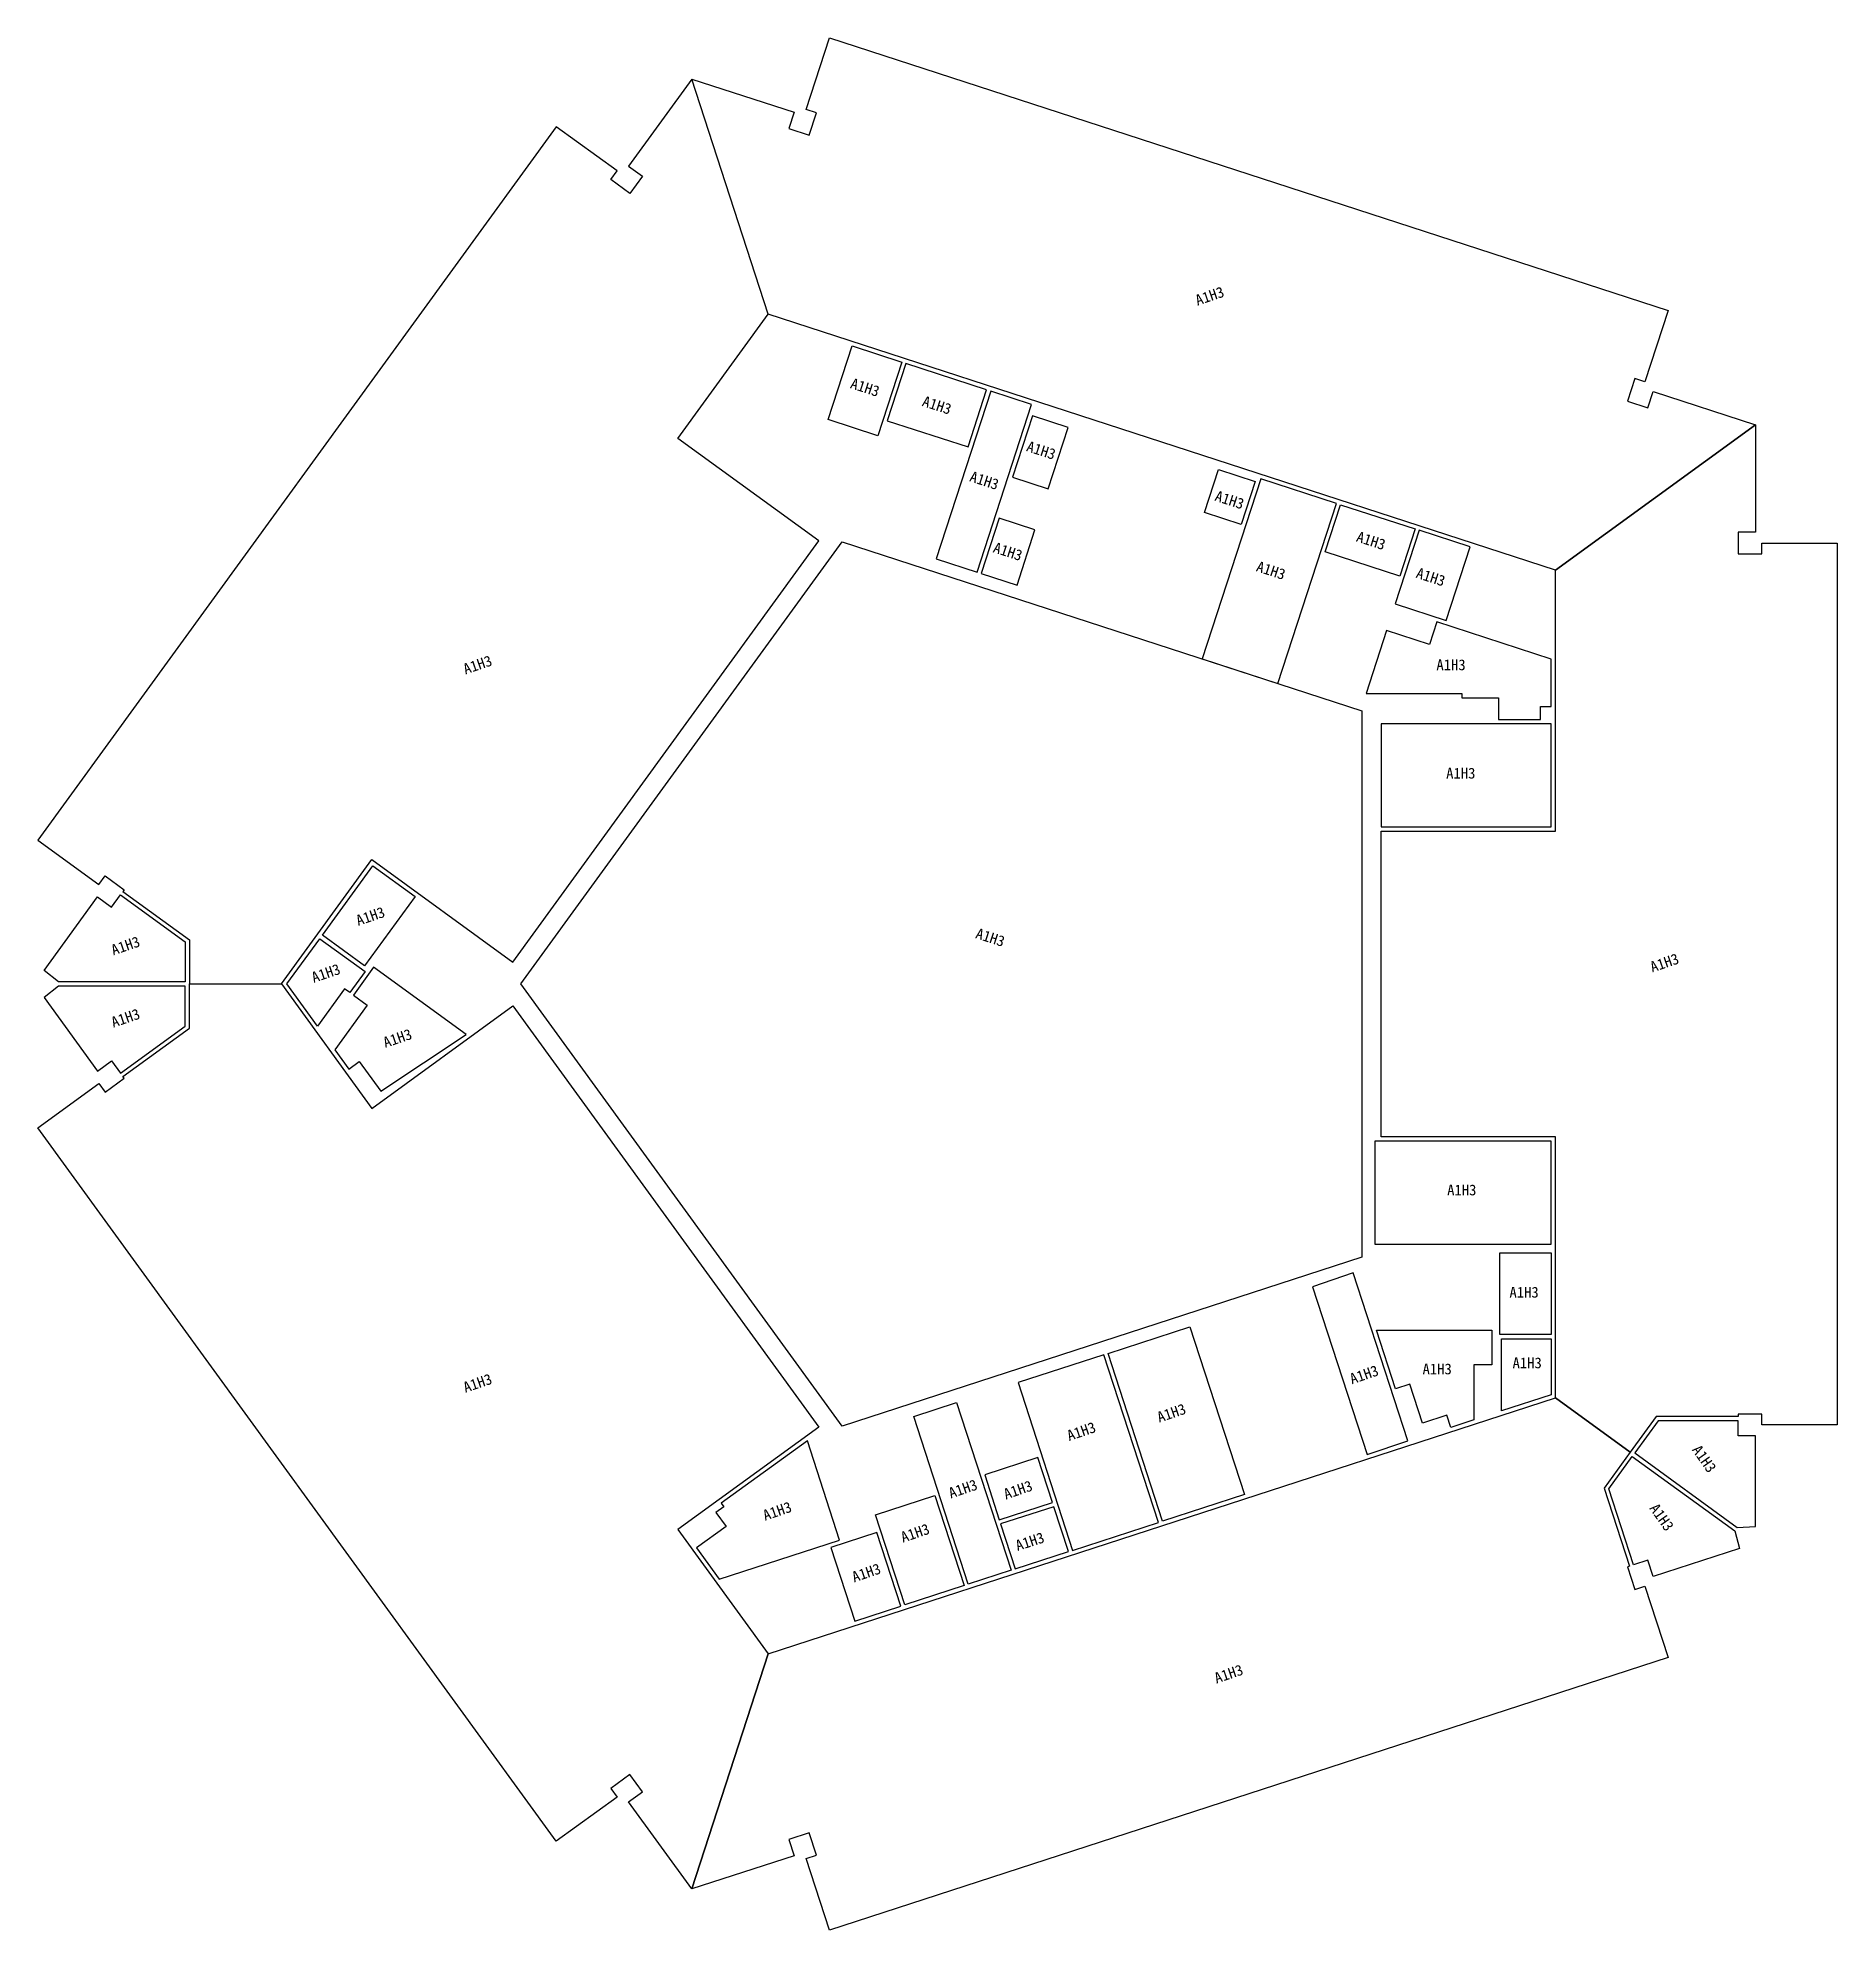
# Model space of a CAD drawing. Header units: millimetres. Extents: x -88739 to 368410, y -69614 to 266592.
# Drawn here: x 219999 to 303663, y -43984 to 43984 of the extents above; entities that cross this region are included whole.
import ezdxf
from ezdxf.enums import TextEntityAlignment as Align

# ---------------------------------------------------------------- set-up
doc = ezdxf.new("R2010")
doc.units = ezdxf.units.MM
doc.header["$LTSCALE"] = 1000
doc.header["$MEASUREMENT"] = 0
doc.layers.add('Timeislife-Room', color=6, linetype='Continuous')
doc.styles.add('XC00', font='SimSun.ttf')

msp = doc.modelspace()

# ---------------------------------------------------------------- texts
at = {"layer": 'Timeislife-Room', "style": 'XC00'}
for rotation, p in [(18.87165, (274486, 31984)), (342, (258464, 27734)), (342, (261804, 26906)), (342, (266653, 24808)), (342, (264011, 23405)), (342, (275412, 22503)), (342, (265104, 20104)), (342, (281991, 20608)), (342, (277338, 19224)), (342, (284766, 18920)), (18.87165, (240446, 14839)), (18.87165, (235462, 3151)), (18.87165, (224076, 1779)), (342, (264288, 2164)), (18.87165, (233393, 502)), (18.87165, (295633, 985)), (18.87165, (224076, -1581)), (18.87165, (236722, -2521)), (18.87165, (240446, -18552)), (18.87165, (281666, -18161)), (18.87165, (272709, -19943)), (18.87165, (268519, -20797)), (305.12835, (297482, -22072)), (18.87165, (263014, -23468)), (18.87165, (265574, -23517)), (18.87165, (254379, -24502)), (305.12835, (295507, -24790)), (18.87165, (260791, -25524)), (18, (266126, -25917)), (18.87165, (258521, -27371)), (18.87165, (275369, -32071))]:
    msp.add_text('A1H3', height=500, rotation=rotation, dxfattribs=at).set_placement(p, align=Align.MIDDLE)
for p in [(285709, 14834), (286163, 9797), (286210, -9579), (289106, -14333), (289250, -17617), (285065, -17899)]:
    msp.add_text('A1H3', height=500, dxfattribs=at).set_placement(p, align=Align.MIDDLE)

# ---------------------------------------------------------------- linework, layer by layer
at = {"layer": 'Timeislife-Room'}
for points in [[(293908, 27094), (294859, 26785), (295107, 27546), (299863, 26001), (290563, 19244), (253959, 31137), (250406, 42070), (255162, 40525), (254915, 39764), (255866, 39455), (256206, 40501), (255731, 40656), (256812, 43984), (295805, 31315), (294724, 27986), (294248, 28141)], [(253959, 31137), (250406, 42070), (247467, 38024), (248114, 37554), (247526, 36745), (246636, 37392), (246930, 37796), (244099, 39854), (219999, 6684), (222831, 4627), (223125, 5031), (224015, 4385), (223956, 4304), (227045, 2059), (227045, 0), (231336, 0), (235535, 5780), (242088, 1019), (256312, 20597), (249759, 25358)], [(257856, 29661), (260168, 28910), (259056, 25486), (256744, 26237)], [(259493, 26185), (263250, 24964), (264115, 27627), (260358, 28848)], [(261771, 19767), (263673, 19149), (266207, 26947), (264305, 27565)], [(265316, 23557), (266980, 23016), (267907, 25869), (266243, 26410)], [(290563, -7100), (282463, -7100), (282463, 7100), (290563, 7100), (290563, 19244), (299863, 26001), (299863, 21000), (299063, 21000), (299063, 20000), (300163, 20000), (300163, 20500), (303663, 20500), (303663, -20500), (300163, -20500), (300163, -20000), (299063, -20000), (299063, -20100), (295244, -20100), (294034, -21766), (290563, -19244)], [(274895, 23914), (276607, 23358), (275958, 21361), (274246, 21917)], [(274140, 15117), (277659, 13974), (280378, 22343), (276859, 23486)], [(280568, 22281), (284040, 21153), (283329, 18966), (279857, 20094)], [(263863, 19087), (265528, 18546), (266362, 21114), (264698, 21655)], [(242460, 0), (257396, 20557), (281563, 12705), (281563, -12705), (257396, -20557)], [(283117, 17668), (285485, 16898), (286598, 20322), (284230, 21091)], [(281763, 13500), (286213, 13500), (286213, 13300), (287913, 13300), (287913, 12300), (289863, 12300), (289863, 12900), (290363, 12900), (290363, 15103), (285053, 16829), (284713, 15782), (282716, 16431)], [(282463, 7300), (290363, 7300), (290363, 12100), (282463, 12100)], [(233228, 2264), (235579, 5500), (237541, 4075), (235190, 839)], [(222780, 4046), (223422, 3569), (223838, 4142), (226845, 1957), (226845, 100), (220957, 100), (220298, 630)], [(233111, 2102), (235214, 574), (234509, -397), (234266, -220), (233004, -1956), (231583, 0)], [(234670, -514), (235318, -984), (233808, -3062), (234462, -3963), (234948, -3610), (235947, -4986), (239917, -2349), (235611, 780)], [(253959, -31137), (250406, -42070), (247467, -38024), (248114, -37554), (247526, -36745), (246636, -37392), (246930, -37796), (244099, -39854), (219999, -6684), (222831, -4627), (223125, -5031), (224015, -4385), (223956, -4304), (227045, -2059), (227045, 0), (231336, 0), (235535, -5780), (242088, -1019), (256312, -20597), (249759, -25358)], [(222780, -4046), (223422, -3569), (223838, -4142), (226845, -1957), (226845, -100), (220957, -100), (220298, -630)], [(282163, -12100), (290363, -12100), (290363, -7300), (282163, -7300)], [(290363, -16300), (287983, -16300), (287983, -12500), (290363, -12500)], [(281805, -21879), (283697, -21232), (281163, -13434), (279271, -14081)], [(269760, -17171), (273564, -15935), (276098, -23734), (272294, -24970)], [(282240, -16100), (287613, -16100), (287613, -17700), (286763, -17700), (286763, -20268), (285704, -20612), (285518, -20042), (284377, -20413), (283790, -18606), (283124, -18822)], [(288063, -19846), (288063, -16500), (290363, -16500), (290363, -19099)], [(269570, -17233), (265575, -18531), (268109, -26329), (272104, -25031)], [(250406, -42070), (253959, -31137), (290563, -19244), (294034, -21766), (292823, -23432), (294004, -27063), (293908, -27094), (294248, -28141), (294724, -27986), (295805, -31315), (256812, -43984), (255731, -40656), (256206, -40501), (255866, -39455), (254915, -39764), (255162, -40525)], [(260725, -20107), (262722, -19458), (265256, -27256), (263259, -27905)], [(299863, -21000), (299063, -21008), (299063, -20300), (295346, -20300), (294254, -21802), (299018, -25264), (299863, -25222)], [(251686, -27670), (257282, -25852), (255780, -21231), (251778, -24138), (251896, -24300), (251532, -24565), (252002, -25212), (250627, -26211)], [(295107, -27546), (294867, -26783), (294194, -27002), (293045, -23467), (294137, -21964), (298901, -25425), (299122, -26242)], [(264705, -24912), (267177, -24109), (266498, -22016), (264025, -22820)], [(258951, -24679), (261709, -23782), (263069, -27967), (260311, -28863)], [(265442, -27182), (267915, -26379), (267239, -24299), (264767, -25102)], [(259008, -25501), (256874, -26194), (257987, -29618), (260120, -28925)]]:
    msp.add_lwpolyline(points, close=True, dxfattribs=at)

msp.set_redraw_order([(e.dxf.handle, doc.entitydb.next_handle()) for e in msp.query("TEXT MTEXT ATTDEF DIMENSION ARC_DIMENSION")])  # texts and dimensions are drawn at this point

doc.saveas('drawing.dxf')
